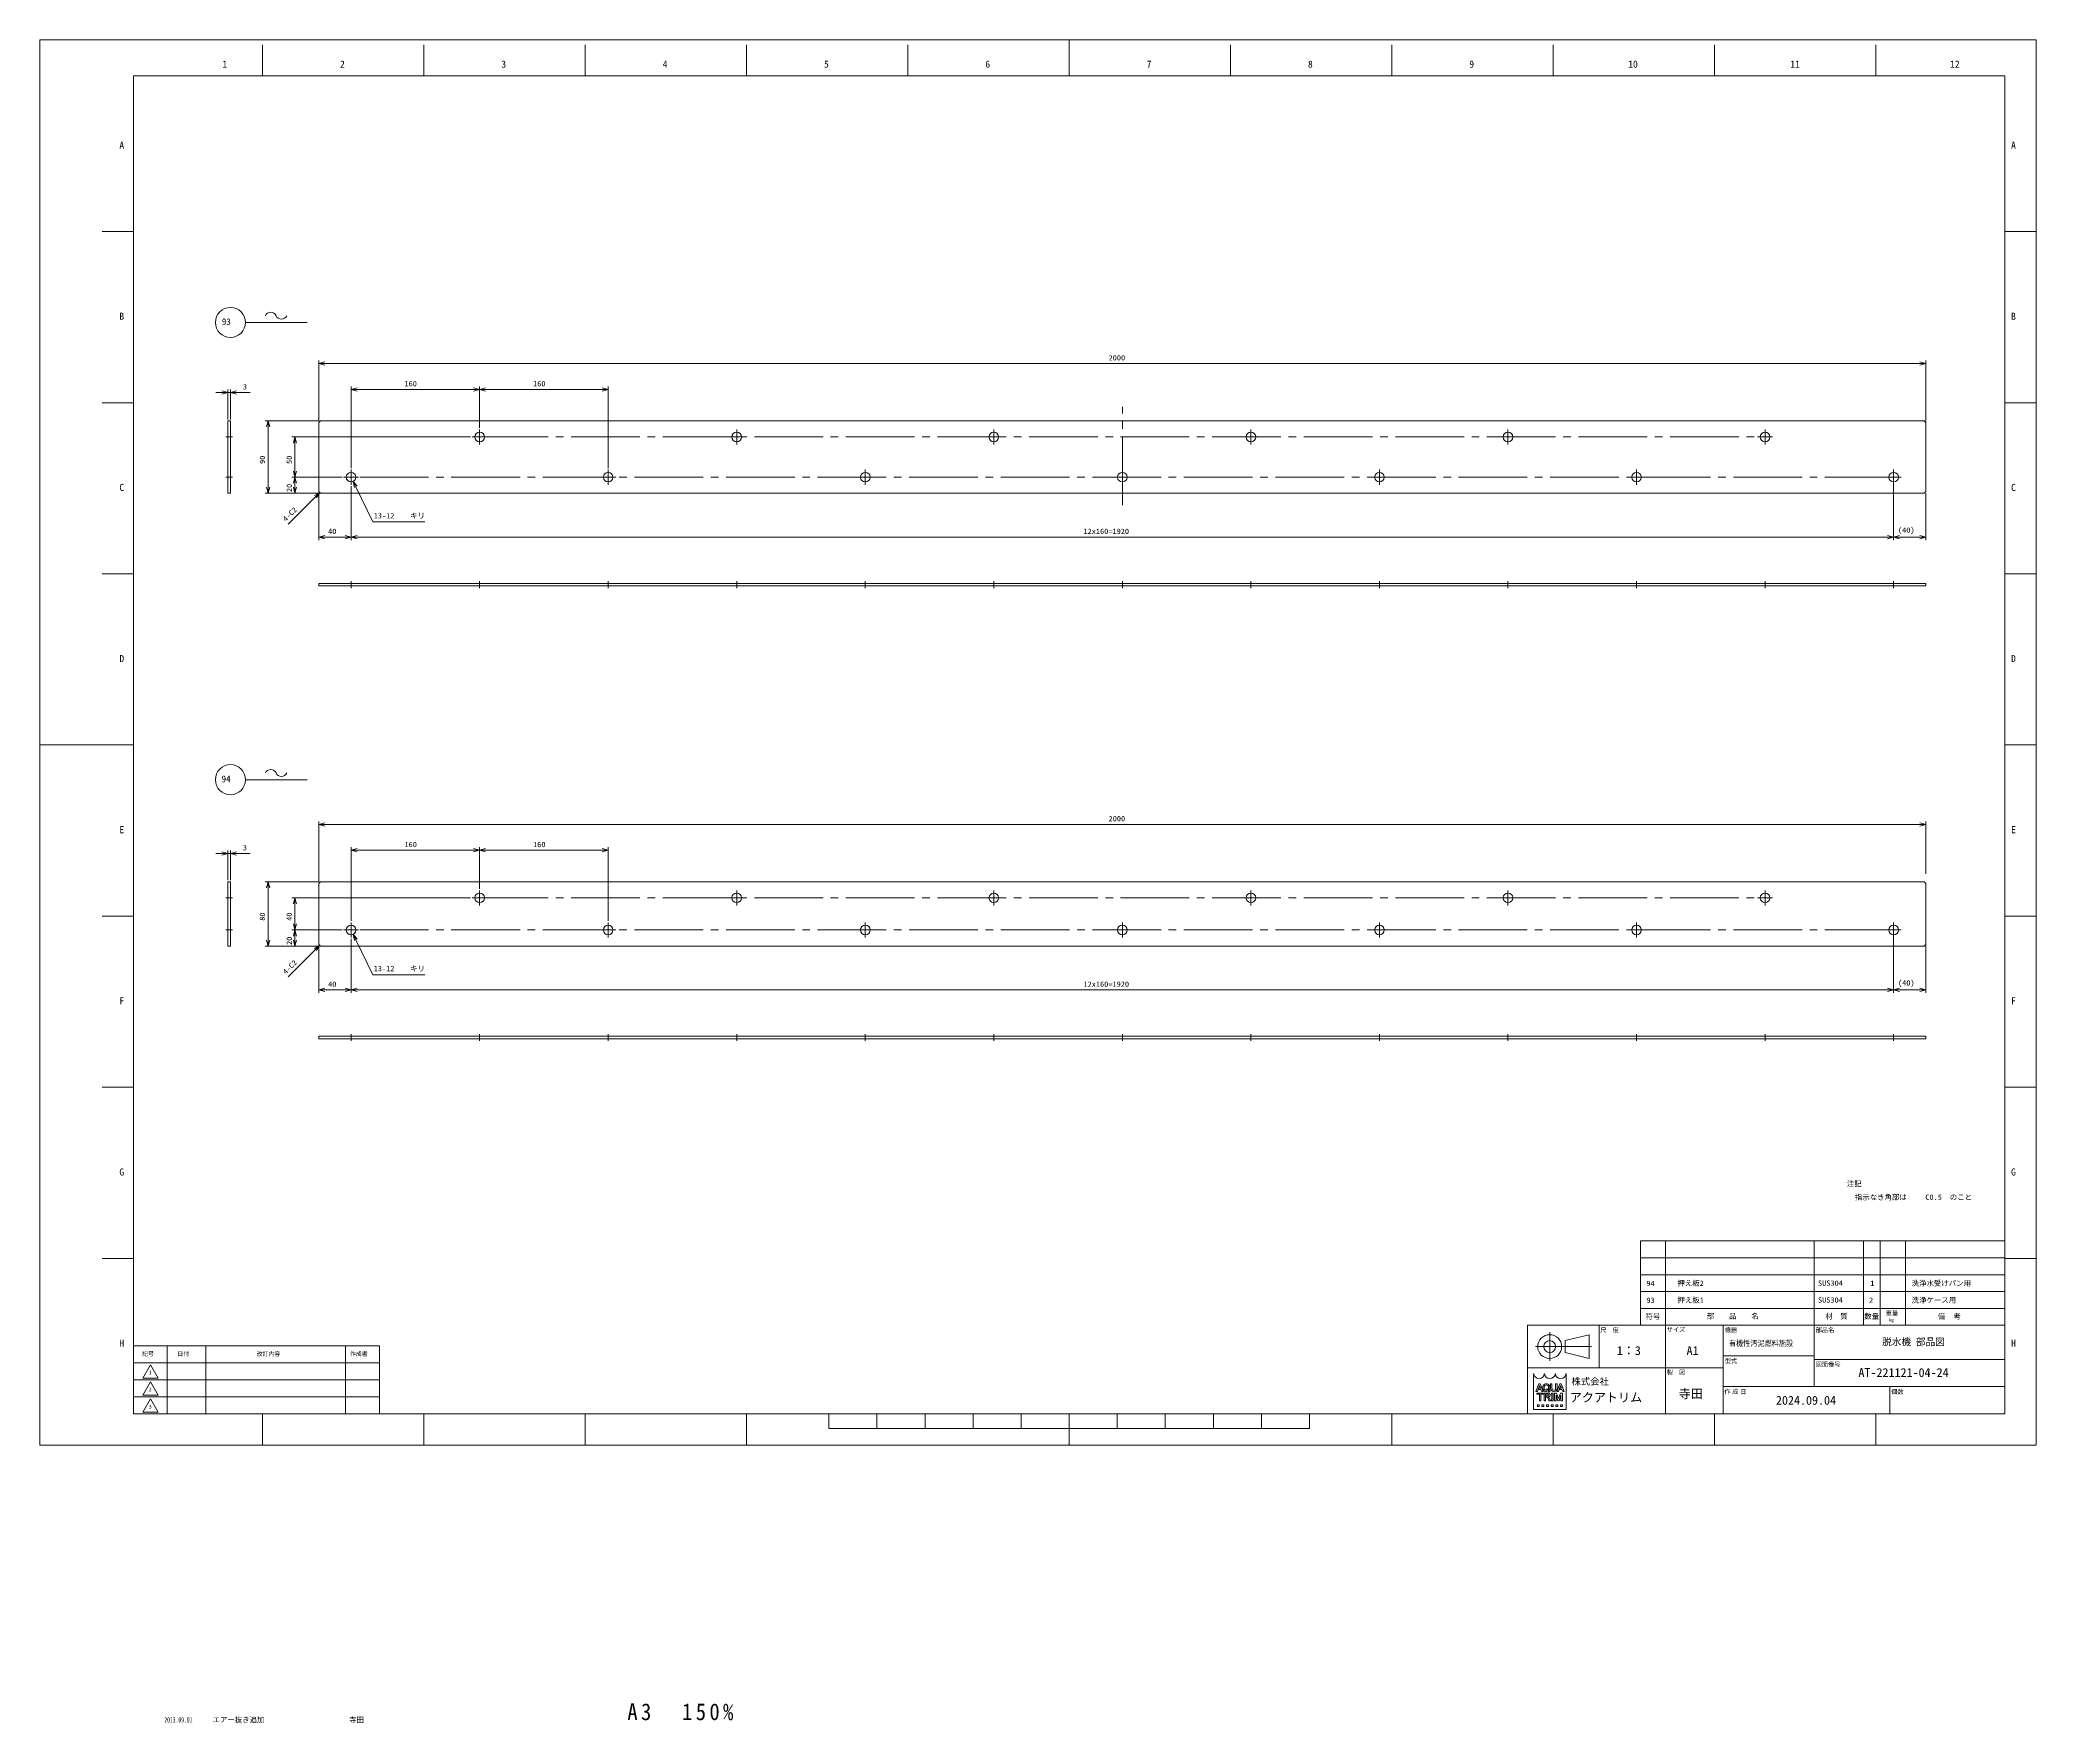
# Model space of a CAD drawing. Units: millimetres at full size. Extents: x -1242 to 1242, y -1213 to 882.
import ezdxf
from ezdxf.enums import TextEntityAlignment as Align

# ---------------------------------------------------------------- set-up
doc = ezdxf.new("R2010")
doc.units = ezdxf.units.MM
doc.header["$LTSCALE"] = 9.4985
doc.linetypes.add('CHAIN2', pattern=[12, 9, -1, 1, -1])
for name, color, linetype, lineweight in [('0-0_90_FRAME', 2, 'Continuous', 9), ('0-1_91_BLANK', 6, 'Continuous', 9), ('0-2_08_DIM', 3, 'Continuous', 9), ('0-3_0', 134, 'Continuous', 9), ('0-4_05_CENTER', 2, 'CHAIN2', 9)]:
    doc.layers.add(name, color=color, linetype=linetype, lineweight=lineweight)
doc.layers.add('0-5_07_TEXT', color=3, linetype='Continuous')
doc.layers.add('0-8', color=7, linetype='Continuous')
doc.styles.add('ＭＳ ゴシック', font='')
doc.styles.add('ＭＳ Ｐゴシック', font='')
doc.styles.get('ＭＳ ゴシック').set_extended_font_data('MS Gothic')
doc.styles.get('ＭＳ Ｐゴシック').set_extended_font_data('MS PGothic')

# ---------------------------------------------------------------- blocks, each defined once
blk = doc.blocks.new('p1ba05')
at = {"layer": '0-2_08_DIM'}
for centre, start, end in [((-2.954, 0.285), 24.22764, 155.57578), ((0, 1.621), 204.22764, 335.57578)]:
    blk.add_arc(centre, 1.621, start, end, dxfattribs=at)
blk = doc.blocks.new('AM_BALLOON1')
at = {"layer": '0-2_08_DIM'}
blk.add_circle((0, 0), 5, dxfattribs=at)
blk = doc.blocks.new('_Open30')
at = {"layer": '0-2_08_DIM'}
blk.add_line((0, 0), (-1, 0), dxfattribs=at)
blk.add_lwpolyline([(-1, 0.268), (0, 0), (-1, -0.268)], dxfattribs=at)

msp = doc.modelspace()

# ---------------------------------------------------------------- linework, layer by layer
at = {"layer": '0-0_90_FRAME'}
for p, q in [((-965.175, 836.694), (-965.175, 875.58)), ((-764.375, 836.694), (-764.375, 875.58)), ((-563.575, 836.694), (-563.575, 875.58)), ((-362.775, 836.694), (-362.775, 875.58)), ((-161.974, 836.694), (-161.974, 875.58)), ((239.626, 836.694), (239.626, 875.58)), ((440.427, 836.694), (440.427, 875.58)), ((641.227, 836.694), (641.227, 875.58)), ((842.027, 836.694), (842.027, 875.58)), ((1042.827, 836.694), (1042.827, 875.58)), ((-1125.764, 643.088), (-1164.65, 643.088)), ((1242.302, 643.088), (1203.416, 643.088)), ((-1125.764, 430.096), (-1164.65, 430.096)), ((1242.302, 430.096), (1203.416, 430.096)), ((-1125.764, 217.104), (-1164.65, 217.104)), ((1242.302, 217.104), (1203.416, 217.104)), ((-1125.764, -208.879), (-1164.65, -208.879)), ((1242.302, -208.879), (1203.416, -208.879)), ((-1125.764, -421.871), (-1164.65, -421.871)), ((1242.302, -421.871), (1203.416, -421.871)), ((749.751, -613.154), (1203.416, -613.154)), ((749.751, -613.154), (749.751, -718.154)), ((781.251, -613.154), (781.251, -718.154)), ((966.023, -613.154), (966.023, -718.154)), ((1027.355, -613.154), (1027.355, -718.154)), ((1048.355, -613.154), (1048.355, -718.154)), ((1079.855, -613.154), (1079.855, -718.154)), ((-1125.764, -634.862), (-1164.65, -634.862)), ((749.751, -634.154), (1203.416, -634.154)), ((1242.302, -634.862), (1203.416, -634.862)), ((749.751, -655.154), (1203.416, -655.154)), ((749.751, -676.154), (1203.416, -676.154)), ((749.751, -697.154), (1203.416, -697.154)), ((621.55, -800.513), (624.244, -792.947)), ((623.448, -790.907), (625.04, -790.907)), ((625.517, -796.52), (624.244, -792.947)), ((628.663, -800.467), (625.04, -790.907)), ((637.979, -796.634), (637.979, -790.907)), ((639.708, -790.907), (637.979, -790.907)), ((639.708, -796.286), (639.708, -790.907)), ((646.048, -796.634), (646.048, -790.907)), ((647.675, -800.513), (650.369, -792.947)), ((649.573, -790.907), (651.165, -790.907)), ((651.642, -796.52), (650.369, -792.947)), ((654.788, -800.467), (651.165, -790.907)), ((619.825, -800.513), (619.825, -800.467)), ((619.825, -800.513), (621.55, -800.513)), ((621.072, -802.434), (628.948, -802.434)), ((621.072, -802.434), (621.072, -803.779)), ((621.072, -803.779), (623.953, -803.779)), ((621.553, -817.071), (621.553, -819.376)), ((622.49, -797.98), (623.01, -796.52)), ((622.49, -797.98), (626.036, -797.98)), ((623.01, -796.52), (625.517, -796.52)), ((624.145, -812.04), (624.145, -803.971)), ((624.145, -812.04), (625.875, -812.04)), ((625.875, -812.04), (625.875, -803.971)), ((626.067, -803.779), (628.948, -803.779)), ((627.316, -817.071), (627.316, -819.376)), ((628.253, -795.134), (628.253, -796.286)), ((628.663, -800.513), (628.663, -800.467)), ((628.948, -802.434), (628.948, -803.779)), ((629.854, -795.247), (629.854, -796.169)), ((630.043, -802.434), (630.043, -812.04)), ((630.043, -802.434), (634.462, -802.434)), ((631.773, -803.779), (634.693, -803.779)), ((631.83, -807.488), (631.83, -806.143)), ((631.83, -806.143), (634.693, -806.143)), ((631.83, -807.488), (633.717, -807.488)), ((633.044, -797.966), (633.895, -797.063)), ((633.044, -797.966), (633.829, -798.73)), ((633.08, -817.071), (633.08, -819.376)), ((633.895, -797.063), (637.453, -799.995)), ((634.43, -807.97), (635.892, -812.04)), ((634.921, -797.862), (636.159, -798.882)), ((635.006, -799.875), (636.341, -801.175)), ((635.489, -795.247), (635.489, -796.169)), ((635.892, -812.04), (637.756, -812.04)), ((636.1, -807.91), (637.756, -811.963)), ((636.341, -801.175), (637.453, -799.995)), ((637.09, -795.134), (637.09, -796.286)), ((637.756, -811.963), (637.756, -812.04)), ((638.843, -817.071), (638.843, -819.376)), ((639.212, -802.434), (641.326, -802.434)), ((639.212, -802.434), (639.212, -803.779)), ((639.212, -812.04), (639.212, -810.695)), ((639.405, -810.503), (639.405, -803.971)), ((641.134, -810.503), (641.134, -803.971)), ((641.326, -802.434), (641.326, -803.779)), ((642.301, -800.513), (641.725, -800.513)), ((643.057, -802.434), (645.566, -802.434)), ((644.607, -817.071), (644.607, -819.376)), ((646.995, -812.04), (644.784, -805.316)), ((647.86, -809.411), (645.566, -802.434)), ((645.95, -800.513), (645.95, -800.467)), ((645.95, -800.513), (647.675, -800.513)), ((646.995, -812.04), (648.724, -812.04)), ((647.86, -809.411), (650.154, -802.434)), ((648.615, -797.98), (649.135, -796.52)), ((648.615, -797.98), (652.161, -797.98)), ((648.724, -812.04), (650.935, -805.316)), ((649.135, -796.52), (651.642, -796.52)), ((652.664, -802.434), (650.154, -802.434)), ((652.676, -817.071), (652.676, -819.376)), ((654.788, -800.513), (654.788, -800.467)), ((-965.175, -867.18), (-965.175, -828.468)), ((-764.375, -867.18), (-764.375, -828.468)), ((-563.575, -867.18), (-563.575, -828.468)), ((-362.775, -867.18), (-362.775, -828.468)), ((440.427, -867.18), (440.427, -828.468)), ((641.227, -867.18), (641.227, -828.468)), ((842.027, -867.18), (842.027, -828.468)), ((1042.827, -867.18), (1042.827, -828.468))]:
    msp.add_line(p, q, dxfattribs=at)
at = {"layer": '0-0_90_FRAME', "color": 6}
for p, q in [((38.826, 881.58), (38.826, 836.694)), ((-1242.302, 4.113), (-1125.764, 4.113)), ((1242.302, 4.113), (1203.416, 4.113)), ((-260.296, -846.416), (-260.296, -828.468)), ((-200.471, -846.416), (-200.471, -828.468)), ((-140.647, -846.416), (-140.647, -828.468)), ((-80.823, -846.416), (-80.823, -828.468)), ((-20.998, -846.416), (-20.998, -828.468)), ((38.826, -867.18), (38.826, -828.468)), ((98.65, -846.416), (98.65, -828.468)), ((158.475, -846.416), (158.475, -828.468)), ((218.299, -846.416), (218.299, -828.468)), ((278.123, -846.416), (278.123, -828.468)), ((337.947, -846.416), (337.947, -828.468)), ((-260.296, -846.416), (337.947, -846.416))]:
    msp.add_line(p, q, dxfattribs=at)
at = {"layer": '0-0_90_FRAME', "color": 134}
for p, q in [((698.516, -771.19), (698.516, -718.154)), ((749.751, -718.154), (1203.416, -718.154)), ((781.251, -828.468), (781.251, -718.154)), ((852.737, -828.468), (852.737, -718.154)), ((966.023, -718.154), (966.023, -794.526)), ((-1083.764, -828.468), (-1083.764, -743.611)), ((-1035.764, -828.468), (-1035.764, -743.611)), ((-861.764, -828.468), (-861.764, -743.611)), ((619.068, -744.672), (688.863, -744.672)), ((636.888, -762.492), (636.888, -726.852)), ((-1125.764, -764.825), (-819.764, -764.825)), ((852.737, -756.34), (966.023, -756.34)), ((966.023, -760.583), (1203.416, -760.583)), ((-1125.764, -786.04), (-819.764, -786.04)), ((852.737, -771.19), (609.416, -771.19)), ((852.737, -794.526), (1203.416, -794.526)), ((1060.144, -794.526), (1060.144, -828.468)), ((-1125.764, -807.254), (-819.764, -807.254))]:
    msp.add_line(p, q, dxfattribs=at)
at = {"layer": '0-0_90_FRAME', "color": 6}
msp.add_lwpolyline([(-1125.764, -828.468), (1203.416, -828.468), (1203.416, 836.694), (-1125.764, 836.694)], close=True, dxfattribs=at)
at = {"layer": '0-0_90_FRAME', "color": 134}
for points in [[(609.416, -828.468), (1203.416, -828.468), (1203.416, -718.154), (609.416, -718.154)], [(-1125.764, -828.468), (-819.764, -828.468), (-819.764, -743.611), (-1125.764, -743.611)], [(656.193, -737.247), (685.893, -729.822), (685.893, -759.522), (656.193, -752.097)], [(-1114.31, -783.787), (-1104.764, -767.252), (-1095.217, -783.787)], [(-1114.31, -805.001), (-1104.764, -788.466), (-1095.217, -805.001)], [(-1114.31, -826.215), (-1104.764, -809.68), (-1095.217, -826.215)]]:
    msp.add_lwpolyline(points, close=True, dxfattribs=at)
at = {"layer": '0-0_90_FRAME'}
for points in [[(657.287, -778.455), (657.287, -822.834), (616.942, -822.834), (616.942, -778.455)], [(619.825, -800.513), (619.825, -800.467), (623.448, -790.907)], [(644.319, -796.286), (644.319, -790.907), (646.048, -790.907)], [(645.95, -800.513), (645.95, -800.467), (649.573, -790.907)], [(621.553, -817.071), (623.858, -817.071), (623.858, -819.376), (621.553, -819.376)], [(628.663, -800.513), (626.938, -800.513), (626.036, -797.98)], [(627.316, -817.071), (629.622, -817.071), (629.622, -819.376), (627.316, -819.376)], [(630.043, -812.04), (631.773, -812.04), (631.773, -803.779)], [(633.08, -817.071), (635.385, -817.071), (635.385, -819.376), (633.08, -819.376)], [(638.843, -817.071), (641.149, -817.071), (641.149, -819.376), (638.843, -819.376)], [(639.212, -812.04), (641.326, -812.04), (641.326, -810.695)], [(643.057, -802.434), (643.057, -812.04), (644.786, -812.04), (644.784, -805.316)], [(644.607, -817.071), (646.912, -817.071), (646.912, -819.376), (644.607, -819.376)], [(652.676, -817.071), (650.371, -817.071), (650.371, -819.376), (652.676, -819.376)], [(650.935, -805.316), (650.935, -812.04), (652.664, -812.04), (652.664, -802.434)], [(654.788, -800.513), (653.063, -800.513), (652.161, -797.98)]]:
    msp.add_lwpolyline(points, dxfattribs=at)
at = {"layer": '0-0_90_FRAME', "color": 134}
for radius in [14.85, 7.425]:
    msp.add_circle((636.888, -744.672), radius, dxfattribs=at)
at = {"layer": '0-0_90_FRAME'}
for centre, radius, start, end in [((616.942, -778.647), 0.192, 0, 90), ((630.39, -778.647), 0.192, 0, 180), ((630.39, -778.647), 0.192, 0, 90), ((643.839, -778.647), 0.192, 0, 180), ((657.287, -778.647), 0.192, 90, 180), ((623.953, -803.971), 0.192, 0, 90), ((626.067, -803.971), 0.192, 90, 180), ((633.717, -808.256), 0.768, 21.9283, 90), ((634.652, -804.961), 1.183, 271.99706, 88.00294), ((634.938, -808.386), 1.256, 22.27295, 58.55311), ((642.04, -796.46), 4.065, 182.45003, 265.55526), ((639.212, -803.971), 0.192, 0, 90), ((639.212, -810.503), 0.192, 270, 0), ((643.137, -796.331), 3.43, 179.25279, 218.96457), ((642.013, -795.687), 3.198, 241.15773, 298.84227), ((641.326, -803.971), 0.192, 90, 180), ((641.326, -810.503), 0.192, 180, 270), ((641.986, -796.46), 4.065, 274.44474, 357.54997), ((640.889, -796.331), 3.43, 321.03543, 0.74721)]:
    msp.add_arc(centre, radius, start, end, dxfattribs=at)
for centre, major_axis, ratio, start_param, end_param in [((623.666, -778.647), (-6.532, 0), 0.882353, 6.28318531, 9.42477796), ((632.672, -795.134), (-4.419, 0), 0.956522, 3.14159265, 6.28318531), ((632.672, -795.247), (2.818, 0), 0.994718, 6.28318531, 9.42477796), ((637.114, -778.647), (-6.532, 0), 0.882353, 6.28318531, 9.42477796), ((650.563, -778.647), (-6.532, 0), 0.882353, 6.28318531, 9.42477796), ((632.672, -796.286), (-4.419, 0), 0.956522, 6.28318531, 8.41045586), ((632.672, -796.173), (2.818, 0), 0.995036, 3.14159265, 5.13549259), ((634.462, -804.961), (-3.101, 0), 0.81482, 1.94406945, 4.71238898), ((632.672, -796.173), (2.818, 0), 0.995036, 5.63666712, 6.28318531), ((632.672, -796.286), (-4.419, 0), 0.956522, 2.48020459, 3.14159265)]:
    msp.add_ellipse(centre, major_axis=major_axis, ratio=ratio, start_param=start_param, end_param=end_param, dxfattribs=at)
at = {"layer": '0-1_91_BLANK'}
msp.add_lwpolyline([(-1242.302, -867.18), (1242.302, -867.18), (1242.302, 881.58), (-1242.302, 881.58)], close=True, dxfattribs=at)
at = {"layer": '0-2_08_DIM'}
for p, q in [((-986.391, 529.936), (-909.691, 529.936)), ((-895.008, 407.272), (-895.008, 482.562)), ((-887.508, 478.812), (1097.492, 478.812)), ((1104.992, 407.272), (1104.992, 482.562)), ((-855.008, 348.613), (-855.008, 450.384)), ((-695.008, 398.613), (-695.008, 450.384)), ((-695.008, 398.613), (-695.008, 450.384)), ((-535.008, 348.613), (-535.008, 450.384)), ((-1015.774, 442.711), (-1023.274, 442.711)), ((-1008.274, 409.272), (-1008.274, 446.461)), ((-1008.274, 442.711), (-1005.274, 442.711)), ((-1005.274, 409.272), (-1005.274, 446.461)), ((-997.774, 442.711), (-980.524, 442.711)), ((-847.508, 446.634), (-702.508, 446.634)), ((-542.508, 446.634), (-687.508, 446.634)), ((-894.883, 407.397), (-962.077, 407.397)), ((-958.327, 324.897), (-958.327, 399.897)), ((-706.224, 387.397), (-928.582, 387.397)), ((-924.832, 344.897), (-924.832, 379.897)), ((-866.224, 337.397), (-928.582, 337.397)), ((-866.224, 337.397), (-928.582, 337.397)), ((-924.832, 329.897), (-924.832, 324.897)), ((-855.008, 326.181), (-855.008, 259.115)), ((-855.008, 326.181), (-855.008, 259.115)), ((1064.992, 328.522), (1064.992, 259.115)), ((1064.992, 326.181), (1064.992, 259.115)), ((-894.883, 317.397), (-962.077, 317.397)), ((-899.311, 313.093), (-933.332, 279.073)), ((-894.883, 317.397), (-928.582, 317.397)), ((-895.008, 317.522), (-895.008, 259.115)), ((1104.992, 317.522), (1104.992, 259.115)), ((-862.508, 262.865), (-887.508, 262.865)), ((-847.508, 262.865), (1057.492, 262.865)), ((1072.492, 262.865), (1097.492, 262.865)), ((-986.391, -39.15), (-909.691, -39.15)), ((-895.008, -166.284), (-895.008, -90.993)), ((-887.508, -94.743), (1097.492, -94.743)), ((1104.992, -156.284), (1104.992, -90.993)), ((-855.008, -214.943), (-855.008, -123.172)), ((-695.008, -174.943), (-695.008, -123.172)), ((-695.008, -174.943), (-695.008, -123.172)), ((-535.008, -214.943), (-535.008, -123.172)), ((-1015.774, -130.845), (-1023.274, -130.845)), ((-1008.274, -164.284), (-1008.274, -127.095)), ((-1008.274, -130.845), (-1005.274, -130.845)), ((-1005.274, -164.284), (-1005.274, -127.095)), ((-997.774, -130.845), (-980.524, -130.845)), ((-847.508, -126.922), (-702.508, -126.922)), ((-542.508, -126.922), (-687.508, -126.922)), ((-894.883, -166.159), (-962.077, -166.159)), ((-958.327, -238.659), (-958.327, -173.659)), ((-706.224, -186.159), (-928.582, -186.159)), ((-924.832, -218.659), (-924.832, -193.659)), ((-894.883, -246.159), (-962.077, -246.159)), ((-866.224, -226.159), (-928.582, -226.159)), ((-866.224, -226.159), (-928.582, -226.159)), ((-894.883, -246.159), (-928.582, -246.159)), ((-924.832, -233.659), (-924.832, -238.659)), ((-895.008, -246.034), (-895.008, -304.441)), ((-855.008, -237.375), (-855.008, -304.441)), ((-855.008, -237.375), (-855.008, -304.441)), ((1064.992, -235.034), (1064.992, -304.441)), ((1064.992, -237.375), (1064.992, -304.441)), ((1104.992, -246.034), (1104.992, -304.441)), ((-899.311, -250.462), (-933.332, -284.483)), ((-862.508, -300.691), (-887.508, -300.691)), ((-847.508, -300.691), (1057.492, -300.691)), ((1072.492, -300.691), (1097.492, -300.691))]:
    msp.add_line(p, q, dxfattribs=at)
for points in [[(-763.307, 281.715), (-827.882, 281.715), (-849.096, 325.26)], [(-763.307, -281.841), (-827.882, -281.841), (-849.096, -238.295)]]:
    msp.add_lwpolyline(points, dxfattribs=at)
at = {"layer": '0-3_0'}
for points in [[(-1008.274, 407.397), (-1005.274, 407.397), (-1005.274, 317.397), (-1008.274, 317.397)], [(-893.008, 317.397), (1102.992, 317.397), (1104.992, 319.397), (1104.992, 405.397), (1102.992, 407.397), (-893.008, 407.397), (-895.008, 405.397), (-895.008, 319.397)], [(1104.992, 205.103), (1104.992, 202.103), (-895.008, 202.103), (-895.008, 205.103)], [(-1008.274, -166.159), (-1005.274, -166.159), (-1005.274, -246.159), (-1008.274, -246.159)], [(-893.008, -246.159), (1102.992, -246.159), (1104.992, -244.159), (1104.992, -168.159), (1102.992, -166.159), (-893.008, -166.159), (-895.008, -168.159), (-895.008, -244.159)], [(1104.992, -358.453), (1104.992, -361.453), (-895.008, -361.453), (-895.008, -358.453)]]:
    msp.add_lwpolyline(points, close=True, dxfattribs=at)
for centre in [(-695.008, 387.397), (-375.008, 387.397), (-55.008, 387.397), (264.992, 387.397), (584.992, 387.397), (904.992, 387.397), (-855.008, 337.397), (-535.008, 337.397), (-215.008, 337.397), (104.992, 337.397), (424.992, 337.397), (744.992, 337.397), (1064.992, 337.397), (-695.008, -186.159), (-375.008, -186.159), (-55.008, -186.159), (264.992, -186.159), (584.992, -186.159), (904.992, -186.159), (-855.008, -226.159), (-535.008, -226.159), (-215.008, -226.159), (104.992, -226.159), (424.992, -226.159), (744.992, -226.159), (1064.992, -226.159)]:
    msp.add_circle(centre, 6, dxfattribs=at)
at = {"layer": '0-4_05_CENTER'}
for p, q in [((104.992, 302.522), (104.992, 424.933)), ((-1011.099, 387.397), (-1002.511, 387.397)), ((-685.667, 387.397), (-704.349, 387.397)), ((-695.008, 378.056), (-695.008, 396.738)), ((-695.008, 387.397), (904.992, 387.397)), ((-365.667, 387.397), (-384.349, 387.397)), ((-375.008, 378.056), (-375.008, 396.738)), ((-45.667, 387.397), (-64.349, 387.397)), ((-55.008, 378.056), (-55.008, 396.738)), ((255.651, 387.397), (274.333, 387.397)), ((264.992, 378.056), (264.992, 396.738)), ((575.651, 387.397), (594.333, 387.397)), ((584.992, 378.056), (584.992, 396.738)), ((895.651, 387.397), (914.333, 387.397)), ((904.992, 378.056), (904.992, 396.738)), ((-1011.099, 337.397), (-1002.511, 337.397)), ((-845.667, 337.397), (-864.349, 337.397)), ((-855.008, 328.056), (-855.008, 346.738)), ((1064.992, 337.397), (-855.008, 337.397)), ((-525.667, 337.397), (-544.349, 337.397)), ((-535.008, 328.056), (-535.008, 346.738)), ((-205.667, 337.397), (-224.349, 337.397)), ((-215.008, 328.056), (-215.008, 346.738)), ((114.333, 337.397), (95.651, 337.397)), ((415.651, 337.397), (434.333, 337.397)), ((424.992, 328.056), (424.992, 346.738)), ((735.651, 337.397), (754.333, 337.397)), ((744.992, 328.056), (744.992, 346.738)), ((1055.651, 337.397), (1074.333, 337.397)), ((1064.992, 328.056), (1064.992, 346.738)), ((-855.008, 207.928), (-855.008, 199.339)), ((-695.008, 207.928), (-695.008, 199.339)), ((-535.008, 207.928), (-535.008, 199.339)), ((-375.008, 207.928), (-375.008, 199.339)), ((-215.008, 207.928), (-215.008, 199.339)), ((-55.008, 207.928), (-55.008, 199.339)), ((104.992, 207.928), (104.992, 199.339)), ((264.992, 207.928), (264.992, 199.339)), ((424.992, 207.928), (424.992, 199.339)), ((584.992, 207.928), (584.992, 199.339)), ((744.992, 207.928), (744.992, 199.339)), ((904.992, 207.928), (904.992, 199.339)), ((1064.992, 207.928), (1064.992, 199.339)), ((-1011.099, -186.159), (-1002.511, -186.159)), ((-685.667, -186.159), (-704.349, -186.159)), ((-695.008, -195.5), (-695.008, -176.818)), ((-695.008, -186.159), (904.992, -186.159)), ((-365.667, -186.159), (-384.349, -186.159)), ((-375.008, -195.5), (-375.008, -176.818)), ((-45.667, -186.159), (-64.349, -186.159)), ((-55.008, -195.5), (-55.008, -176.818)), ((255.651, -186.159), (274.333, -186.159)), ((264.992, -195.5), (264.992, -176.818)), ((575.651, -186.159), (594.333, -186.159)), ((584.992, -195.5), (584.992, -176.818)), ((895.651, -186.159), (914.333, -186.159)), ((904.992, -195.5), (904.992, -176.818)), ((-855.008, -235.5), (-855.008, -216.818)), ((-535.008, -235.5), (-535.008, -216.818)), ((-215.008, -235.5), (-215.008, -216.818)), ((104.992, -235.5), (104.992, -216.818)), ((424.992, -235.5), (424.992, -216.818)), ((744.992, -235.5), (744.992, -216.818)), ((1064.992, -235.5), (1064.992, -216.818)), ((-1011.099, -226.159), (-1002.511, -226.159)), ((-845.667, -226.159), (-864.349, -226.159)), ((1064.992, -226.159), (-855.008, -226.159)), ((-525.667, -226.159), (-544.349, -226.159)), ((-205.667, -226.159), (-224.349, -226.159)), ((114.333, -226.159), (95.651, -226.159)), ((415.651, -226.159), (434.333, -226.159)), ((735.651, -226.159), (754.333, -226.159)), ((1055.651, -226.159), (1074.333, -226.159)), ((-855.008, -355.628), (-855.008, -364.216)), ((-695.008, -355.628), (-695.008, -364.216)), ((-535.008, -355.628), (-535.008, -364.216)), ((-375.008, -355.628), (-375.008, -364.216)), ((-215.008, -355.628), (-215.008, -364.216)), ((-55.008, -355.628), (-55.008, -364.216)), ((104.992, -355.628), (104.992, -364.216)), ((264.992, -355.628), (264.992, -364.216)), ((424.992, -355.628), (424.992, -364.216)), ((584.992, -355.628), (584.992, -364.216)), ((744.992, -355.628), (744.992, -364.216)), ((904.992, -355.628), (904.992, -364.216)), ((1064.992, -355.628), (1064.992, -364.216))]:
    msp.add_line(p, q, dxfattribs=at)

# ---------------------------------------------------------------- block references
at = {"layer": '0-2_08_DIM'}
for name, p, xscale, yscale in [('AM_BALLOON1', (-1005.167, 529.96), 3.75, 3.75), ('p1ba05', (-941.754, 534.039), 4.5, 4.5), ('_Open30', (1104.992, 478.812), 7.5, 7.5), ('_Open30', (-695.008, 446.634), 7.5, 7.5), ('_Open30', (-535.008, 446.634), 7.5, 7.5), ('_Open30', (-1008.274, 442.711), 7.5, 7.5), ('_Open30', (-855.008, 262.865), 7.5, 7.5), ('_Open30', (1064.992, 262.865), 7.5, 7.5), ('_Open30', (1104.992, 262.865), 7.5, 7.5), ('AM_BALLOON1', (-1005.167, -39.126), 3.75, 3.75), ('p1ba05', (-941.754, -35.047), 4.5, 4.5), ('_Open30', (1104.992, -94.743), 7.5, 7.5), ('_Open30', (-1008.274, -130.845), 7.5, 7.5), ('_Open30', (-695.008, -126.922), 7.5, 7.5), ('_Open30', (-535.008, -126.922), 7.5, 7.5), ('_Open30', (-855.008, -300.691), 7.5, 7.5), ('_Open30', (1064.992, -300.691), 7.5, 7.5), ('_Open30', (1104.992, -300.691), 7.5, 7.5)]:
    msp.add_blockref(name, p, dxfattribs=dict(at, xscale=xscale, yscale=yscale))
at = {"layer": '0-2_08_DIM', "xscale": 7.5, "yscale": 7.5}
for p, rotation in [((-895.008, 478.812), 180), ((-855.008, 446.634), 180), ((-695.008, 446.634), 180), ((-1005.274, 442.711), 180), ((-958.327, 407.397), 90), ((-924.832, 387.397), 90), ((-958.327, 317.397), 270), ((-924.832, 337.397), 270), ((-924.832, 337.397), 90), ((-924.832, 317.397), 270), ((-852.38, 332.003), 115.97407), ((-894.008, 318.397), 45), ((-895.008, 262.865), 180), ((-855.008, 262.865), 180), ((1064.992, 262.865), 180), ((-895.008, -94.743), 180), ((-1005.274, -130.845), 180), ((-855.008, -126.922), 180), ((-695.008, -126.922), 180), ((-958.327, -166.159), 90), ((-924.832, -186.159), 90), ((-924.832, -226.159), 270), ((-958.327, -246.159), 270), ((-924.832, -226.159), 90), ((-924.832, -246.159), 270), ((-894.008, -245.159), 45), ((-852.38, -231.553), 115.97407), ((-895.008, -300.691), 180), ((-855.008, -300.691), 180), ((1064.992, -300.691), 180)]:
    msp.add_blockref('_Open30', p, dxfattribs=dict(at, rotation=rotation))

# ---------------------------------------------------------------- texts
at = {"layer": '0-0_90_FRAME', "color": 134}
for s, height, style, p in [('1', 8.798, 'ＭＳ ゴシック', (-1015.171, 844.439)), ('2', 8.798, 'ＭＳ ゴシック', (-868.775, 844.439)), ('3', 8.798, 'ＭＳ ゴシック', (-667.975, 844.439)), ('4', 8.798, 'ＭＳ ゴシック', (-467.175, 844.439)), ('5', 8.798, 'ＭＳ ゴシック', (-266.374, 844.439)), ('6', 8.798, 'ＭＳ ゴシック', (-65.574, 844.439)), ('7', 8.798, 'ＭＳ ゴシック', (135.226, 844.439)), ('8', 8.798, 'ＭＳ ゴシック', (336.026, 844.439)), ('9', 8.798, 'ＭＳ ゴシック', (536.827, 844.439)), ('10', 8.798, 'ＭＳ ゴシック', (734.627, 844.439)), ('11', 8.798, 'ＭＳ ゴシック', (936.427, 844.439)), ('12', 8.798, 'ＭＳ ゴシック', (1135.227, 844.439)), ('A', 8.798, 'ＭＳ ゴシック', (-1143.43, 743.584)), ('A', 8.798, 'ＭＳ ゴシック', (1211.146, 743.584)), ('B', 8.798, 'ＭＳ ゴシック', (-1143.43, 530.592)), ('B', 8.798, 'ＭＳ ゴシック', (1211.146, 530.592)), ('C', 8.798, 'ＭＳ ゴシック', (-1143.43, 317.6)), ('C', 8.798, 'ＭＳ ゴシック', (1211.146, 317.6)), ('D', 8.798, 'ＭＳ ゴシック', (-1143.43, 104.609)), ('D', 8.798, 'ＭＳ ゴシック', (1211.146, 104.609)), ('E', 8.798, 'ＭＳ ゴシック', (-1143.43, -108.383)), ('E', 8.798, 'ＭＳ ゴシック', (1211.146, -108.383)), ('F', 8.798, 'ＭＳ ゴシック', (-1143.43, -321.375)), ('F', 8.798, 'ＭＳ ゴシック', (1211.146, -321.375)), ('G', 8.798, 'ＭＳ ゴシック', (-1143.43, -534.367)), ('G', 8.798, 'ＭＳ ゴシック', (1211.146, -534.367)), ('サイズ', 5.499, 'ＭＳ Ｐゴシック', (782.597, -727.987)), ('機器', 5.499, 'ＭＳ Ｐゴシック', (854.776, -728.423)), ('部品名', 5.499, 'ＭＳ Ｐゴシック', (968.062, -728.423)), ('H', 8.798, 'ＭＳ ゴシック', (-1143.43, -747.358)), ('尺\u3000度', 5.499, 'ＭＳ Ｐゴシック', (699.861, -728.547)), ('1：3', 11, 'ＭＳ ゴシック', (720.391, -758.46)), ('A1', 11, 'ＭＳ ゴシック', (807.248, -758.46)), ('脱水機 部品図', 8.798, 'ＭＳ ゴシック', (1050.793, -745.787)), ('H', 8.798, 'ＭＳ ゴシック', (1211.146, -747.358)), ('記号', 5.279, 'ＭＳ Ｐゴシック', (-1115.237, -757.818)), ('日付', 5.279, 'ＭＳ Ｐゴシック', (-1071.267, -757.818)), ('改訂内容', 5.279, 'ＭＳ Ｐゴシック', (-972.709, -757.941)), ('作成者', 5.279, 'ＭＳ Ｐゴシック', (-856.473, -757.818)), ('型式', 5.499, 'ＭＳ Ｐゴシック', (854.776, -766.984)), ('図面番号', 5.499, 'ＭＳ Ｐゴシック', (968.062, -771.226)), ('1', 4.666, 'ＭＳ ゴシック', (-1106.831, -780.704)), ('製\u3000図', 5.499, 'ＭＳ Ｐゴシック', (782.597, -781.023)), ('AT-221121-04-24', 11, 'ＭＳ ゴシック', (1021.207, -785.795)), ('3', 4.666, 'ＭＳ ゴシック', (-1106.831, -823.132)), ('2', 4.666, 'ＭＳ ゴシック', (-1106.831, -801.918)), ('寺田', 11, 'ＭＳ ゴシック', (797.502, -812.252)), ('作 成 日', 5.499, 'ＭＳ Ｐゴシック', (854.258, -805.079)), ('2024.09.04', 11, 'ＭＳ ゴシック', (918.491, -820.321)), ('個数', 5.499, 'ＭＳ Ｐゴシック', (1061.926, -805.287))]:
    msp.add_text(s, height=height, dxfattribs=dict(at, style=style)).set_placement(p, align=Align.BOTTOM_LEFT)
at = {"layer": '0-0_90_FRAME', "color": 3, "style": 'ＭＳ ゴシック'}
for s, height, p in [('94', 6.598, (757.229, -671.287)), ('押え板2', 6.598, (795.882, -671.055)), ('SUS304', 6.598, (970.857, -670.936)), ('1', 6.598, (1035.948, -671.136)), ('洗浄水受けパン用', 6.598, (1087.43, -671.088)), ('93', 6.598, (757.229, -692.287)), ('押え板1', 6.598, (795.882, -692.055)), ('SUS304', 6.598, (970.857, -691.936)), ('2', 6.598, (1034.448, -692.136)), ('洗浄ケース用', 6.598, (1087.43, -692.088)), ('符号', 6.598, (756.165, -712.435)), ('部\u3000\u3000品\u3000\u3000名', 6.598, (832.462, -712.108)), ('材\u3000質', 6.598, (980.028, -712.216)), ('数量', 6.598, (1028.458, -712.284)), ('重量', 5.499, (1055.215, -707.375)), ('kg', 4.399, (1058.53, -714.714)), ('備  考', 6.598, (1119.997, -712.435)), ('エアー抜き追加', 6.598, (-1027.485, -1214.451)), ('寺田', 6.598, (-857.576, -1214.451))]:
    msp.add_text(s, height=height, dxfattribs=at).set_placement(p, align=Align.BOTTOM_LEFT)
at = {"layer": '0-0_90_FRAME', "color": 134, "style": 'ＭＳ ゴシック', "width": 0.9}
msp.add_text('有機性汚泥燃料施設', height=7.038, dxfattribs=at).set_placement((860.06, -746.217), align=Align.BOTTOM_LEFT)
at = {"layer": '0-0_90_FRAME', "style": 'ＭＳ ゴシック'}
for s, height, p in [('株式会社', 8.315, (663.99, -794.766)), ('アクアトリム', 11, (661.901, -816.795))]:
    msp.add_text(s, height=height, dxfattribs=at).set_placement(p, align=Align.BOTTOM_LEFT)
at = {"layer": '0-0_90_FRAME', "color": 3, "style": 'ＭＳ ゴシック', "width": 0.65}
msp.add_text('2013.09.01', height=6.598, dxfattribs=at).set_placement((-1087.46, -1214.451), align=Align.BOTTOM_LEFT)
at = {"layer": '0-2_08_DIM'}
for s, style, p in [('2000', 'ＭＳ ゴシック', (87.849, 480.687)), ('3', 'ＭＳ ゴシック', (-989.685, 444.586)), ('160', 'ＭＳ ゴシック', (-788.508, 448.509)), ('160', 'ＭＳ ゴシック', (-628.508, 448.509)), ('13-12', 'ＭＳ ゴシック', (-826.86, 284.103)), ('キリ', 'ＭＳ Ｐゴシック', (-781.431, 284.103)), ('(40)', 'ＭＳ ゴシック', (1070.421, 266.24)), ('40', 'ＭＳ ゴシック', (-883.58, 264.74)), ('12x160=1920', 'ＭＳ ゴシック', (56.564, 264.74)), ('2000', 'ＭＳ ゴシック', (87.849, -92.868)), ('3', 'ＭＳ ゴシック', (-989.685, -128.97)), ('160', 'ＭＳ ゴシック', (-788.508, -125.047)), ('160', 'ＭＳ ゴシック', (-628.508, -125.047)), ('13-12', 'ＭＳ ゴシック', (-826.86, -279.453)), ('キリ', 'ＭＳ Ｐゴシック', (-781.431, -279.453)), ('40', 'ＭＳ ゴシック', (-883.58, -298.816)), ('12x160=1920', 'ＭＳ ゴシック', (56.564, -298.816)), ('(40)', 'ＭＳ ゴシック', (1070.421, -297.316))]:
    msp.add_text(s, height=6.598, dxfattribs=dict(at, style=style)).set_placement(p, align=Align.BOTTOM_LEFT)
at = {"layer": '0-2_08_DIM', "style": 'ＭＳ ゴシック'}
for s, rotation, p in [('90', 90, (-960.202, 353.825)), ('50', 90, (-926.707, 353.825)), ('20', 90, (-926.707, 318.825)), ('4-C2', 45, (-934.847, 280.209)), ('80', 90, (-960.202, -214.73)), ('40', 90, (-926.707, -214.73)), ('20', 90, (-926.707, -244.73)), ('4-C2', 45, (-934.847, -283.346))]:
    msp.add_text(s, height=6.598, rotation=rotation, dxfattribs=at).set_placement(p, align=Align.BOTTOM_LEFT)
at = {"layer": '0-3_0', "style": 'ＭＳ ゴシック'}
for s, p in [('93', (-1015.881, 524.335)), ('94', (-1016.149, -44.751))]:
    msp.add_text(s, height=8.248, dxfattribs=at).set_placement(p, align=Align.BOTTOM_LEFT)
at = {"layer": '0-5_07_TEXT'}
for s, style, p in [('注記', 'ＭＳ Ｐゴシック', (1006.76, -547.3)), ('\u3000指示なき角部は', 'ＭＳ Ｐゴシック', (1007.48, -564.037)), ('C0.5', 'ＭＳ ゴシック', (1104.455, -564.037)), ('のこと', 'ＭＳ Ｐゴシック', (1134.884, -564.037))]:
    msp.add_text(s, height=6.598, dxfattribs=dict(at, style=style)).set_placement(p, align=Align.BOTTOM_LEFT)
at = {"layer": '0-8', "insert": (-511.11, -1209.928), "char_height": 20.89, "attachment_point": 7, "style": 'ＭＳ ゴシック'}
msp.add_mtext('\\T1.33;\\W0.9;A3\u3000150%', dxfattribs=at)

doc.saveas('drawing.dxf')
